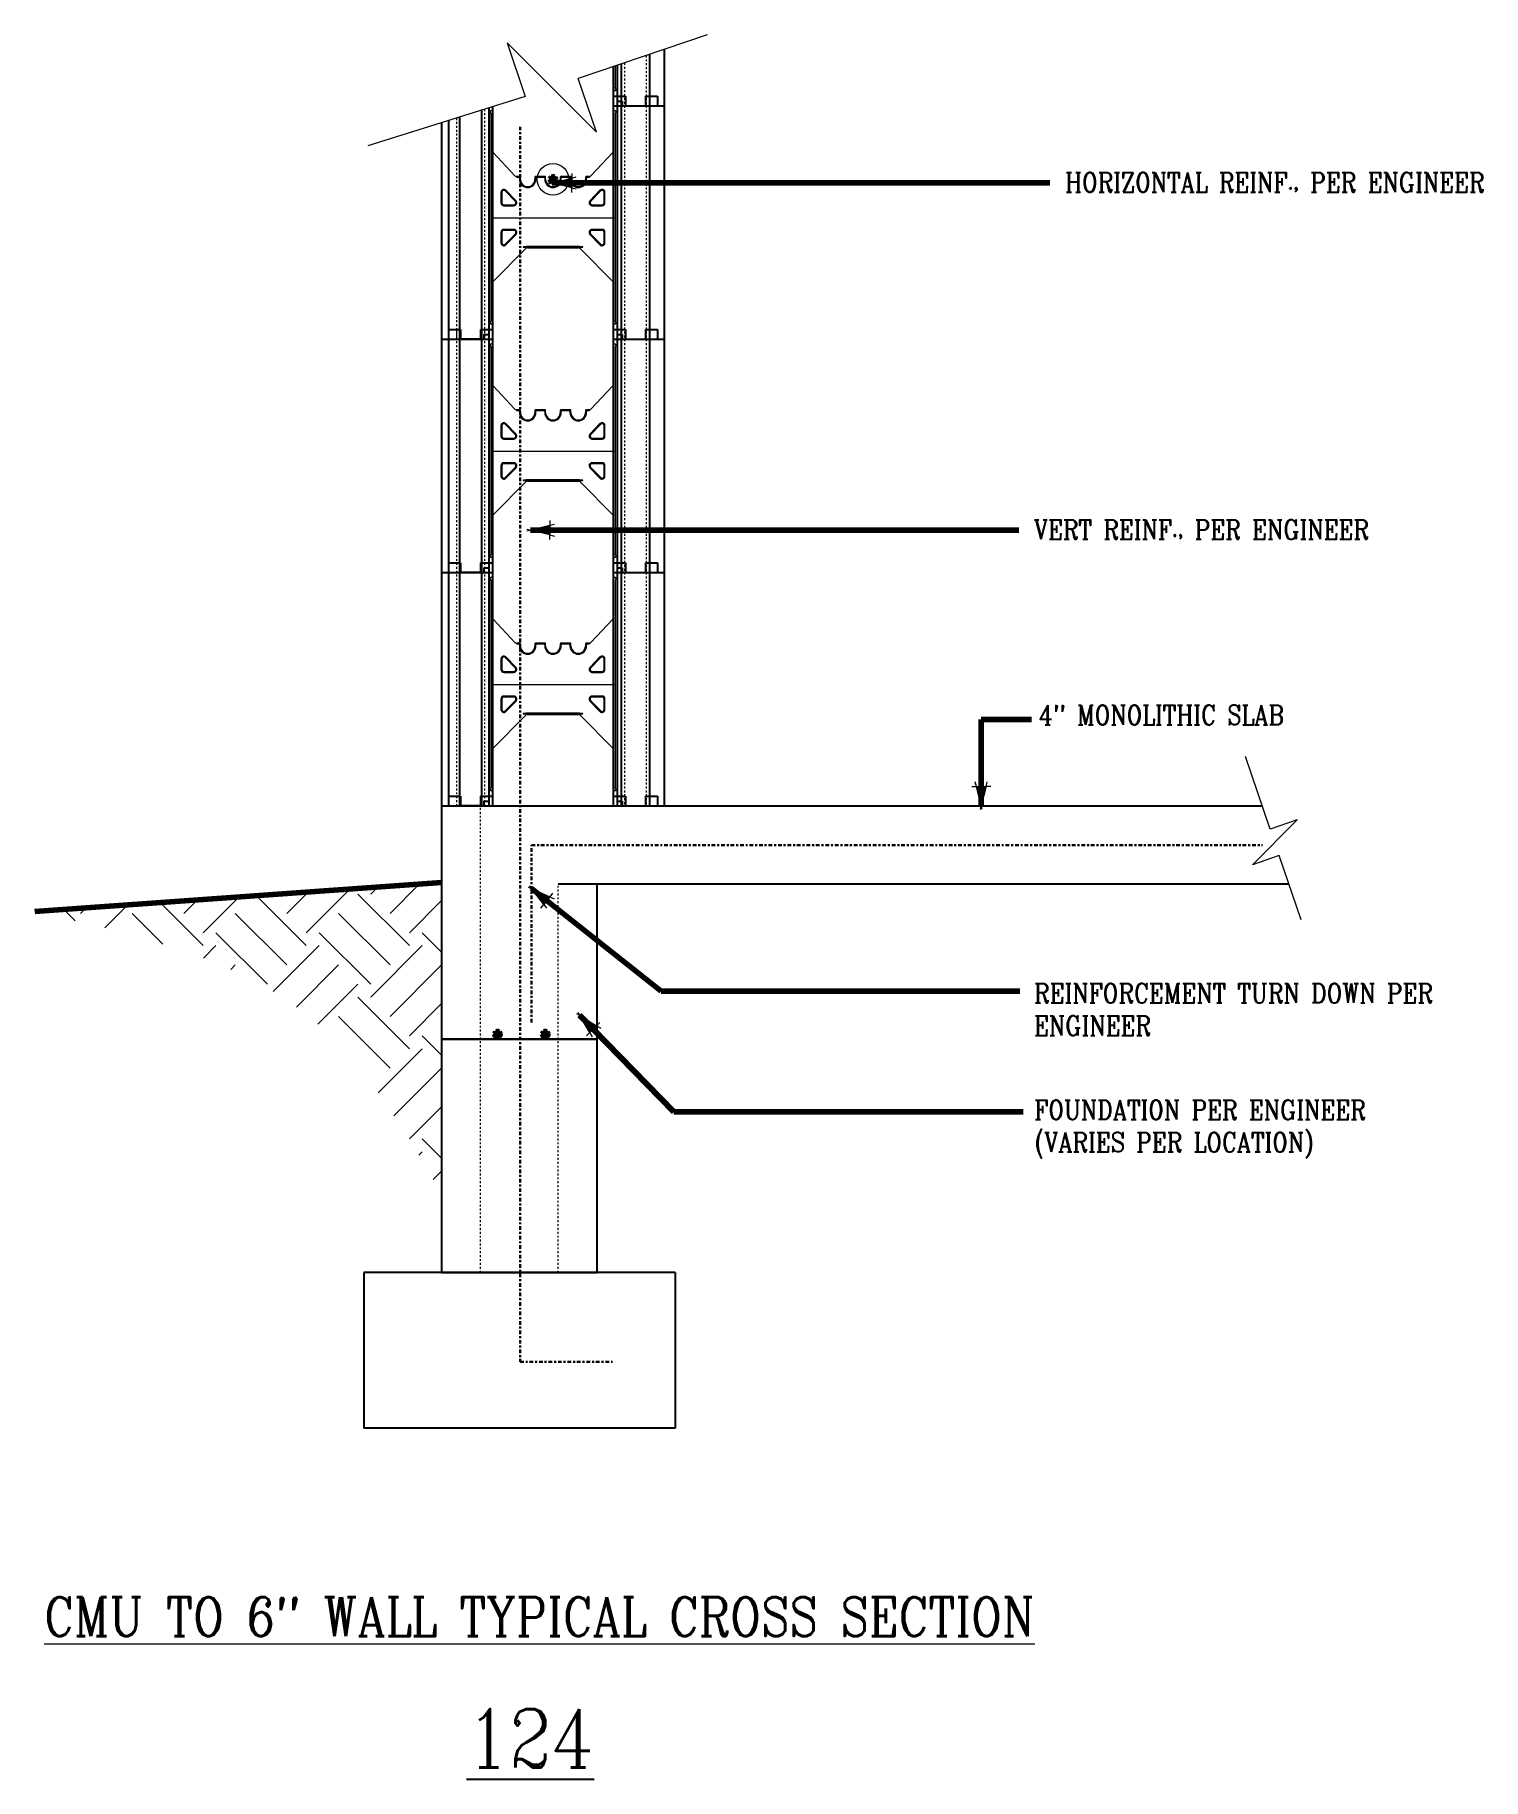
# Model space of a CAD drawing. Header units: inches. Extents: x -60 to 14.5, y 167.8 to 257.5.
import ezdxf

# ---------------------------------------------------------------- set-up
doc = ezdxf.new("R2010")
doc.units = ezdxf.units.IN
doc.header["$MEASUREMENT"] = 0
for name, pattern in [('CENTER', [2, 1.25, -0.25, 0.25, -0.25]), ('DASHED2', [0.375, 0.25, -0.125]), ('HIDDEN', [0.375, 0.25, -0.125])]:
    doc.linetypes.add(name, pattern=pattern)
doc.layers.get('Defpoints').update_dxf_attribs({"color": 252})
for name, color, linetype, lineweight in [('A2 Hatch', 8, 'Continuous', 9), ('DETAILS', 7, 'Continuous', 13), ('DIM', 3, 'Continuous', 13), ('GRADE', 5, 'Continuous', 100), ('REBAR', 2, 'CENTER', 30)]:
    doc.layers.add(name, color=color, linetype=linetype, lineweight=lineweight)
doc.styles.add('ARCTEXT', font='arctext.shx', dxfattribs={"width": 0.85})
doc.styles.add('RomanC', font='romanc.shx', dxfattribs={"width": 0.85, "height": 5})
doc.dimstyles.new('ARCTEXT1-4', dxfattribs={"dimtxt": 4, "dimasz": 2, "dimexe": 2, "dimexo": 2, "dimgap": 2, "dimtad": 1, "dimdec": 4, "dimzin": 3, "dimdsep": 46, "dimlunit": 4, "dimtxsty": 'ARCTEXT', "dimblk": 'ARCHTICK', "dimcen": 2, "dimaunit": 1, "dimadec": 0, "dimazin": 0, "dimtfac": 1, "dimtdec": 4, "dimtmove": 2, "dimatfit": 3, "dimldrblk": 'arrow', "dimfxl": 0, "dimtolj": 1, "dimtzin": 0, "dimarcsym": 0})

msp = doc.modelspace()

# ---------------------------------------------------------------- texts
at = {"layer": 'Defpoints', "insert": (-34.505, 171.438), "char_height": 3, "width": 90.08, "attachment_point": 2, "style": 'RomanC'}
msp.add_mtext('{\\L124\\P}\\P            ', dxfattribs=at)
at = {"layer": 'DIM', "color": 3, "char_height": 1, "width": 22.68955, "attachment_point": 1, "style": 'RomanC'}
for s, insert in [('HORIZONTAL REINF., PER ENGINEER', (-7.012, 250.455)), ('VERT REINF., PER ENGINEER', (-8.617, 232.6)), ('4" MONOLITHIC SLAB ', (-8.364, 223.066)), ('REINFORCEMENT TURN DOWN PER ENGINEER', (-8.607, 208.755)), ('FOUNDATION PER ENGINEER (VARIES PER LOCATION)', (-8.601, 202.757))]:
    msp.add_mtext(s, dxfattribs=dict(at, insert=insert))
at = {"layer": 'DIM', "insert": (-34.037, 177.191), "char_height": 2, "width": 90.08, "attachment_point": 2, "style": 'RomanC'}
msp.add_mtext('{\\LCMU TO 6" WALL TYPICAL CROSS SECTION}', dxfattribs=at)

# ---------------------------------------------------------------- blocks, each defined once
blk = doc.blocks.new('_ArchTick')
at = {"color": 0, "linetype": 'ByBlock', "const_width": 0.15}
blk.add_lwpolyline([(-0.5, -0.5), (0.5, 0.5)], dxfattribs=at)
blk = doc.blocks.new('arrow')
at = {"layer": 'DIM'}
blk.add_hatch(color=253, dxfattribs=at).paths.add_polyline_path([(-2, 0.5), (-2, -0.5), (0, 0)])
at = {"layer": 'DIM', "lineweight": 9}
for points in [[(-2, 0.98), (-2, 0.5), (-2.47, 0.62)], [(0.37, 0.09), (0, 0)], [(0.37, -0.09), (0, 0)], [(-2, -0.98), (-2, -0.5), (-2.47, -0.62)]]:
    blk.add_lwpolyline(points, dxfattribs=at)
at = {"layer": 'DIM', "lineweight": 15}
blk.add_lwpolyline([(0, 0), (-2, -0.5), (-2, 0.5), (0, 0)], dxfattribs=at)

# ---------------------------------------------------------------- hatches: boundary and pattern name
at = {"layer": 'A2 Hatch', "ltscale": 0.15}
h = msp.add_hatch(dxfattribs=at)
h.set_pattern_fill('EARTH', color=256, scale=15, angle=45, style=0)
h.set_pattern_definition([(45, (-8632.0717, 3159.999), (4e-16, 5.3033009), [3.75, -3.75]), (45, (-8633.066, 3160.9932), (4e-16, 5.3033009), [3.75, -3.75]), (45, (-8634.0604, 3161.9876), (4e-16, 5.3033009), [3.75, -3.75]), (135, (-8634.0604, 3162.6505), (-5.3033009, 4e-16), [3.75, -3.75]), (135, (-8633.066, 3163.645), (-5.3033009, 4e-16), [3.75, -3.75]), (135, (-8632.0717, 3164.6392), (-5.3033009, 4e-16), [3.75, -3.75])])
edge = h.paths.add_edge_path()
edge.add_line((-39.064, 213.944), (-59.973, 212.455))
edge.add_spline(control_points=[(-59.973, 212.455), (-54.767, 211.273), (-45.691, 209.212), (-41.045, 201.312), (-39.064, 197.944)], knot_values=[0, 0, 0, 0, 15.18061, 26.4642, 26.4642, 26.4642, 26.4642], degree=3, periodic=0)
edge.add_line((-39.064, 197.944), (-39.064, 213.944))
at = {"layer": 'REBAR', "ltscale": 0.15}
h = msp.add_hatch(color=256, dxfattribs=at)
edge = h.paths.add_edge_path()
edge.add_arc((-33.339, 250.111), 0.224, 0, 360)
h = msp.add_hatch(color=256, dxfattribs=at)
edge = h.paths.add_edge_path()
edge.add_arc((-36.193, 206.145), 0.224, 0, 360)
h = msp.add_hatch(color=256, dxfattribs=at)
edge = h.paths.add_edge_path()
edge.add_arc((-33.739, 206.145), 0.224, 0, 360)

# ---------------------------------------------------------------- linework, layer by layer
at = {"color": 1}
for p, q in [((-27.614, 256.794), (-27.614, 253.886)), ((-30.239, 255.904), (-30.239, 253.886)), ((-30.039, 255.972), (-30.039, 253.886)), ((-29.824, 256.045), (-29.824, 253.886)), ((-28.379, 256.535), (-28.379, 253.886)), ((-30.239, 254.386), (-30.239, 241.886)), ((-30.239, 254.386), (-29.614, 254.386)), ((-30.239, 254.386), (-30.239, 253.886)), ((-30.239, 254.386), (-29.614, 254.386)), ((-30.239, 254.386), (-30.239, 253.886)), ((-30.239, 254.386), (-29.614, 254.386)), ((-30.239, 254.386), (-30.239, 253.886)), ((-30.239, 254.386), (-29.614, 254.386)), ((-30.239, 254.386), (-30.239, 253.886)), ((-30.239, 253.886), (-30.039, 253.886)), ((-30.239, 253.886), (-27.614, 253.886)), ((-30.239, 253.886), (-30.039, 253.886)), ((-30.239, 253.886), (-27.614, 253.886)), ((-30.239, 253.886), (-30.039, 253.886)), ((-30.239, 253.886), (-27.614, 253.886)), ((-30.239, 253.886), (-30.039, 253.886)), ((-30.239, 253.886), (-27.614, 253.886)), ((-30.039, 254.136), (-30.039, 241.886)), ((-30.039, 254.136), (-29.789, 254.136)), ((-30.039, 254.136), (-29.789, 254.136)), ((-30.039, 254.136), (-29.789, 254.136)), ((-30.039, 254.136), (-29.789, 254.136)), ((-29.824, 253.886), (-27.614, 253.886)), ((-29.824, 253.886), (-29.824, 241.886)), ((-29.824, 253.886), (-27.614, 253.886)), ((-29.824, 253.886), (-27.614, 253.886)), ((-29.824, 253.886), (-27.614, 253.886)), ((-29.789, 254.136), (-29.789, 253.886)), ((-29.789, 254.136), (-29.789, 253.886)), ((-29.789, 254.136), (-29.789, 253.886)), ((-29.789, 254.136), (-29.789, 253.886)), ((-29.614, 254.386), (-29.614, 253.886)), ((-29.614, 254.386), (-29.614, 253.886)), ((-29.614, 254.386), (-29.614, 253.886)), ((-29.614, 254.386), (-29.614, 253.886)), ((-28.589, 254.386), (-28.589, 253.886)), ((-28.589, 254.386), (-27.964, 254.386)), ((-28.589, 254.386), (-28.589, 253.886)), ((-28.589, 254.386), (-27.964, 254.386)), ((-28.589, 254.386), (-28.589, 253.886)), ((-28.589, 254.386), (-27.964, 254.386)), ((-28.589, 254.386), (-28.589, 253.886)), ((-28.589, 254.386), (-27.964, 254.386)), ((-28.379, 253.886), (-28.379, 241.886)), ((-27.964, 254.386), (-27.964, 253.886)), ((-27.964, 254.386), (-27.964, 253.886)), ((-27.964, 254.386), (-27.964, 253.886)), ((-27.964, 254.386), (-27.964, 253.886)), ((-27.614, 253.886), (-27.614, 241.886)), ((-39.064, 253.024), (-39.064, 241.886)), ((-38.714, 253.133), (-38.714, 241.886)), ((-38.139, 253.313), (-38.139, 241.886)), ((-37.014, 253.665), (-37.014, 241.886)), ((-36.639, 253.783), (-36.639, 241.886)), ((-36.439, 253.845), (-36.439, 241.886)), ((-38.714, 242.386), (-38.089, 242.386)), ((-38.714, 242.386), (-38.714, 229.886)), ((-38.714, 242.386), (-38.089, 242.386)), ((-38.714, 242.386), (-38.089, 242.386)), ((-38.714, 242.386), (-38.089, 242.386)), ((-38.139, 242.386), (-38.139, 229.886)), ((-38.089, 242.386), (-38.089, 241.886)), ((-38.089, 242.386), (-38.089, 241.886)), ((-38.089, 242.386), (-38.089, 241.886)), ((-38.089, 242.386), (-38.089, 241.886)), ((-37.064, 242.386), (-37.064, 241.886)), ((-37.064, 242.386), (-36.439, 242.386)), ((-37.064, 242.386), (-37.064, 241.886)), ((-37.064, 242.386), (-36.439, 242.386)), ((-37.064, 242.386), (-37.064, 241.886)), ((-37.064, 242.386), (-36.439, 242.386)), ((-37.064, 242.386), (-37.064, 241.886)), ((-37.064, 242.386), (-36.439, 242.386)), ((-37.014, 242.386), (-37.014, 229.886)), ((-36.439, 242.386), (-36.439, 229.886)), ((-36.439, 242.386), (-36.439, 241.886)), ((-36.439, 242.386), (-36.439, 241.886)), ((-36.439, 242.386), (-36.439, 241.886)), ((-36.439, 242.386), (-36.439, 241.886)), ((-30.239, 242.386), (-30.239, 229.886)), ((-30.239, 242.386), (-29.614, 242.386)), ((-30.239, 242.386), (-30.239, 241.886)), ((-30.239, 242.386), (-29.614, 242.386)), ((-30.239, 242.386), (-30.239, 241.886)), ((-30.239, 242.386), (-29.614, 242.386)), ((-30.239, 242.386), (-30.239, 241.886)), ((-30.239, 242.386), (-29.614, 242.386)), ((-30.239, 242.386), (-30.239, 241.886)), ((-29.614, 242.386), (-29.614, 241.886)), ((-29.614, 242.386), (-29.614, 241.886)), ((-29.614, 242.386), (-29.614, 241.886)), ((-29.614, 242.386), (-29.614, 241.886)), ((-28.589, 242.386), (-28.589, 241.886)), ((-28.589, 242.386), (-27.964, 242.386)), ((-28.589, 242.386), (-28.589, 241.886)), ((-28.589, 242.386), (-27.964, 242.386)), ((-28.589, 242.386), (-28.589, 241.886)), ((-28.589, 242.386), (-27.964, 242.386)), ((-28.589, 242.386), (-28.589, 241.886)), ((-28.589, 242.386), (-27.964, 242.386)), ((-27.964, 242.386), (-27.964, 241.886)), ((-27.964, 242.386), (-27.964, 241.886)), ((-27.964, 242.386), (-27.964, 241.886)), ((-27.964, 242.386), (-27.964, 241.886)), ((-39.064, 241.886), (-36.439, 241.886)), ((-39.064, 241.886), (-36.889, 241.886)), ((-39.064, 241.886), (-39.064, 229.886)), ((-39.064, 241.886), (-36.889, 241.886)), ((-39.064, 241.886), (-36.439, 241.886)), ((-39.064, 241.886), (-36.439, 241.886)), ((-39.064, 241.886), (-36.889, 241.886)), ((-39.064, 241.886), (-36.889, 241.886)), ((-39.064, 241.886), (-36.439, 241.886)), ((-39.064, 241.886), (-36.439, 241.886)), ((-39.064, 241.886), (-36.889, 241.886)), ((-39.064, 241.886), (-36.889, 241.886)), ((-39.064, 241.886), (-36.439, 241.886)), ((-39.064, 241.886), (-36.439, 241.886)), ((-39.064, 241.886), (-36.889, 241.886)), ((-39.064, 241.886), (-36.889, 241.886)), ((-39.064, 241.886), (-36.439, 241.886)), ((-37.014, 241.886), (-38.139, 241.886)), ((-37.014, 241.886), (-38.139, 241.886)), ((-37.014, 241.886), (-38.139, 241.886)), ((-37.014, 241.886), (-38.139, 241.886)), ((-37.014, 241.886), (-38.139, 241.886)), ((-37.014, 241.886), (-38.139, 241.886)), ((-37.014, 241.886), (-38.139, 241.886)), ((-37.014, 241.886), (-38.139, 241.886)), ((-36.889, 242.136), (-36.889, 241.886)), ((-36.889, 242.136), (-36.639, 242.136)), ((-36.889, 242.136), (-36.889, 241.886)), ((-36.889, 242.136), (-36.639, 242.136)), ((-36.889, 242.136), (-36.889, 241.886)), ((-36.889, 242.136), (-36.639, 242.136)), ((-36.889, 242.136), (-36.889, 241.886)), ((-36.889, 242.136), (-36.639, 242.136)), ((-36.639, 242.136), (-36.639, 229.886)), ((-36.639, 241.886), (-36.439, 241.886)), ((-36.639, 241.886), (-36.439, 241.886)), ((-36.639, 241.886), (-36.439, 241.886)), ((-36.639, 241.886), (-36.439, 241.886)), ((-36.639, 241.886), (-36.439, 241.886)), ((-36.639, 241.886), (-36.439, 241.886)), ((-36.639, 241.886), (-36.439, 241.886)), ((-36.639, 241.886), (-36.439, 241.886)), ((-30.239, 241.886), (-30.039, 241.886)), ((-30.239, 241.886), (-27.614, 241.886)), ((-30.239, 241.886), (-30.039, 241.886)), ((-30.239, 241.886), (-27.614, 241.886)), ((-30.239, 241.886), (-30.039, 241.886)), ((-30.239, 241.886), (-27.614, 241.886)), ((-30.239, 241.886), (-30.039, 241.886)), ((-30.239, 241.886), (-27.614, 241.886)), ((-30.039, 242.136), (-30.039, 229.886)), ((-30.039, 242.136), (-29.789, 242.136)), ((-30.039, 242.136), (-29.789, 242.136)), ((-30.039, 242.136), (-29.789, 242.136)), ((-30.039, 242.136), (-29.789, 242.136)), ((-29.824, 241.886), (-27.614, 241.886)), ((-29.824, 241.886), (-29.824, 229.886)), ((-29.824, 241.886), (-27.614, 241.886)), ((-29.824, 241.886), (-27.614, 241.886)), ((-29.824, 241.886), (-27.614, 241.886)), ((-29.789, 242.136), (-29.789, 241.886)), ((-29.789, 242.136), (-29.789, 241.886)), ((-29.789, 242.136), (-29.789, 241.886)), ((-29.789, 242.136), (-29.789, 241.886)), ((-28.379, 241.886), (-28.379, 229.886)), ((-27.614, 241.886), (-27.614, 229.886)), ((-39.064, 229.886), (-39.064, 217.886)), ((-39.064, 229.886), (-36.889, 229.886)), ((-39.064, 229.886), (-36.439, 229.886)), ((-39.064, 229.886), (-36.439, 229.886)), ((-39.064, 229.886), (-36.889, 229.886)), ((-39.064, 229.886), (-36.889, 229.886)), ((-39.064, 229.886), (-36.439, 229.886)), ((-39.064, 229.886), (-36.439, 229.886)), ((-39.064, 229.886), (-36.889, 229.886)), ((-39.064, 229.886), (-36.889, 229.886)), ((-39.064, 229.886), (-36.439, 229.886)), ((-39.064, 229.886), (-36.439, 229.886)), ((-39.064, 229.886), (-36.889, 229.886)), ((-39.064, 229.886), (-36.889, 229.886)), ((-39.064, 229.886), (-36.439, 229.886)), ((-39.064, 229.885), (-36.439, 229.885)), ((-39.064, 229.885), (-36.889, 229.885)), ((-38.714, 230.386), (-38.089, 230.386)), ((-38.714, 230.386), (-38.714, 217.886)), ((-38.714, 230.386), (-38.089, 230.386)), ((-38.714, 230.386), (-38.089, 230.386)), ((-38.714, 230.386), (-38.089, 230.386)), ((-38.139, 230.386), (-38.139, 217.886)), ((-37.014, 229.886), (-38.139, 229.886)), ((-37.014, 229.886), (-38.139, 229.886)), ((-37.014, 229.886), (-38.139, 229.886)), ((-37.014, 229.886), (-38.139, 229.886)), ((-37.014, 229.886), (-38.139, 229.886)), ((-37.014, 229.886), (-38.139, 229.886)), ((-37.014, 229.886), (-38.139, 229.886)), ((-37.014, 229.885), (-38.139, 229.885)), ((-38.089, 230.386), (-38.089, 229.886)), ((-38.089, 230.386), (-38.089, 229.886)), ((-38.089, 230.386), (-38.089, 229.886)), ((-38.089, 230.386), (-38.089, 229.886)), ((-37.064, 230.386), (-37.064, 229.886)), ((-37.064, 230.386), (-36.439, 230.386)), ((-37.064, 230.386), (-37.064, 229.886)), ((-37.064, 230.386), (-36.439, 230.386)), ((-37.064, 230.386), (-37.064, 229.886)), ((-37.064, 230.386), (-36.439, 230.386)), ((-37.064, 230.386), (-37.064, 229.886)), ((-37.064, 230.386), (-36.439, 230.386)), ((-37.014, 230.386), (-37.014, 217.886)), ((-36.889, 230.136), (-36.889, 229.886)), ((-36.889, 230.136), (-36.639, 230.136)), ((-36.889, 230.136), (-36.889, 229.886)), ((-36.889, 230.136), (-36.639, 230.136)), ((-36.889, 230.136), (-36.889, 229.886)), ((-36.889, 230.136), (-36.639, 230.136)), ((-36.889, 230.136), (-36.889, 229.886)), ((-36.889, 230.136), (-36.639, 230.136)), ((-36.639, 230.136), (-36.639, 217.886)), ((-36.639, 229.886), (-36.439, 229.886)), ((-36.639, 229.886), (-36.439, 229.886)), ((-36.639, 229.886), (-36.439, 229.886)), ((-36.639, 229.886), (-36.439, 229.886)), ((-36.639, 229.886), (-36.439, 229.886)), ((-36.639, 229.886), (-36.439, 229.886)), ((-36.639, 229.886), (-36.439, 229.886)), ((-36.639, 229.885), (-36.439, 229.885)), ((-36.439, 230.386), (-36.439, 217.886)), ((-36.439, 230.386), (-36.439, 229.886)), ((-36.439, 230.386), (-36.439, 229.886)), ((-36.439, 230.386), (-36.439, 229.886)), ((-36.439, 230.386), (-36.439, 229.886)), ((-30.239, 230.386), (-30.239, 217.886)), ((-30.239, 230.386), (-29.614, 230.386)), ((-30.239, 230.386), (-30.239, 229.886)), ((-30.239, 230.386), (-29.614, 230.386)), ((-30.239, 230.386), (-30.239, 229.886)), ((-30.239, 230.386), (-29.614, 230.386)), ((-30.239, 230.386), (-30.239, 229.886)), ((-30.239, 230.386), (-29.614, 230.386)), ((-30.239, 230.386), (-30.239, 229.886)), ((-30.239, 229.886), (-30.039, 229.886)), ((-30.239, 229.886), (-27.614, 229.886)), ((-30.239, 229.886), (-30.039, 229.886)), ((-30.239, 229.886), (-27.614, 229.886)), ((-30.239, 229.886), (-30.039, 229.886)), ((-30.239, 229.886), (-27.614, 229.886)), ((-30.239, 229.886), (-30.039, 229.886)), ((-30.239, 229.886), (-27.614, 229.886)), ((-30.039, 230.136), (-30.039, 217.886)), ((-30.039, 230.136), (-29.789, 230.136)), ((-30.039, 230.136), (-29.789, 230.136)), ((-30.039, 230.136), (-29.789, 230.136)), ((-30.039, 230.136), (-29.789, 230.136)), ((-29.824, 229.886), (-27.614, 229.886)), ((-29.824, 229.886), (-29.824, 217.886)), ((-29.824, 229.886), (-27.614, 229.886)), ((-29.824, 229.886), (-27.614, 229.886)), ((-29.824, 229.886), (-27.614, 229.886)), ((-29.789, 230.136), (-29.789, 229.886)), ((-29.789, 230.136), (-29.789, 229.886)), ((-29.789, 230.136), (-29.789, 229.886)), ((-29.789, 230.136), (-29.789, 229.886)), ((-29.614, 230.386), (-29.614, 229.886)), ((-29.614, 230.386), (-29.614, 229.886)), ((-29.614, 230.386), (-29.614, 229.886)), ((-29.614, 230.386), (-29.614, 229.886)), ((-28.589, 230.386), (-28.589, 229.886)), ((-28.589, 230.386), (-27.964, 230.386)), ((-28.589, 230.386), (-28.589, 229.886)), ((-28.589, 230.386), (-27.964, 230.386)), ((-28.589, 230.386), (-28.589, 229.886)), ((-28.589, 230.386), (-27.964, 230.386)), ((-28.589, 230.386), (-28.589, 229.886)), ((-28.589, 230.386), (-27.964, 230.386)), ((-28.379, 229.886), (-28.379, 217.886)), ((-27.964, 230.386), (-27.964, 229.886)), ((-27.964, 230.386), (-27.964, 229.886)), ((-27.964, 230.386), (-27.964, 229.886)), ((-27.964, 230.386), (-27.964, 229.886)), ((-27.614, 229.886), (-27.614, 217.886)), ((-38.714, 218.386), (-38.089, 218.386)), ((-38.714, 218.386), (-38.089, 218.386)), ((-38.089, 218.386), (-38.089, 217.886)), ((-38.089, 218.386), (-38.089, 217.886)), ((-37.064, 218.386), (-37.064, 217.886)), ((-37.064, 218.386), (-36.439, 218.386)), ((-37.064, 218.386), (-37.064, 217.886)), ((-37.064, 218.386), (-36.439, 218.386)), ((-36.889, 218.136), (-36.889, 217.886)), ((-36.889, 218.136), (-36.639, 218.136)), ((-36.889, 218.136), (-36.889, 217.886)), ((-36.889, 218.136), (-36.639, 218.136)), ((-36.439, 218.386), (-36.439, 217.886)), ((-36.439, 218.386), (-36.439, 217.886)), ((-30.239, 218.386), (-29.614, 218.386)), ((-30.239, 218.386), (-30.239, 217.886)), ((-30.239, 218.386), (-29.614, 218.386)), ((-30.239, 218.386), (-30.239, 217.886)), ((-30.039, 218.136), (-29.789, 218.136)), ((-30.039, 218.136), (-29.789, 218.136)), ((-29.789, 218.136), (-29.789, 217.886)), ((-29.789, 218.136), (-29.789, 217.886)), ((-29.614, 218.386), (-29.614, 217.886)), ((-29.614, 218.386), (-29.614, 217.886)), ((-28.589, 218.386), (-28.589, 217.886)), ((-28.589, 218.386), (-27.964, 218.386)), ((-28.589, 218.386), (-28.589, 217.886)), ((-28.589, 218.386), (-27.964, 218.386)), ((-27.964, 218.386), (-27.964, 217.886)), ((-27.964, 218.386), (-27.964, 217.886)), ((-39.064, 217.886), (-36.889, 217.886)), ((-39.064, 217.886), (-36.439, 217.886)), ((-39.064, 217.886), (-36.439, 217.886)), ((-39.064, 217.886), (-36.889, 217.886)), ((-39.064, 217.886), (-36.889, 217.886)), ((-39.064, 217.886), (-36.439, 217.886)), ((-39.064, 217.885), (-36.439, 217.885)), ((-39.064, 217.885), (-36.889, 217.885)), ((-37.014, 217.886), (-38.139, 217.886)), ((-37.014, 217.886), (-38.139, 217.886)), ((-37.014, 217.886), (-38.139, 217.886)), ((-37.014, 217.885), (-38.139, 217.885)), ((-36.639, 217.886), (-36.439, 217.886)), ((-36.639, 217.886), (-36.439, 217.886)), ((-36.639, 217.886), (-36.439, 217.886)), ((-36.639, 217.885), (-36.439, 217.885)), ((-30.239, 217.886), (-30.039, 217.886)), ((-30.239, 217.886), (-27.614, 217.886)), ((-30.239, 217.886), (-30.039, 217.886)), ((-30.239, 217.886), (-27.614, 217.886)), ((-29.824, 217.886), (-27.614, 217.886)), ((-29.824, 217.886), (-27.614, 217.886))]:
    msp.add_line(p, q, dxfattribs=at)
at = {"color": 1, "linetype": 'HIDDEN', "ltscale": 0.02}
for p, q in [((-30.239, 254.386), (-29.614, 254.386)), ((-30.239, 254.386), (-29.614, 254.386)), ((-30.239, 254.386), (-29.614, 254.386)), ((-30.239, 254.386), (-29.614, 254.386)), ((-30.039, 254.136), (-30.039, 253.886)), ((-30.039, 254.136), (-29.789, 254.136)), ((-30.039, 254.136), (-30.039, 253.886)), ((-30.039, 254.136), (-29.789, 254.136)), ((-30.039, 254.136), (-30.039, 253.886)), ((-30.039, 254.136), (-29.789, 254.136)), ((-30.039, 254.136), (-30.039, 253.886)), ((-30.039, 254.136), (-29.789, 254.136)), ((-29.789, 254.136), (-29.789, 253.886)), ((-29.789, 254.136), (-29.789, 253.886)), ((-29.789, 254.136), (-29.789, 253.886)), ((-29.789, 254.136), (-29.789, 253.886)), ((-29.614, 254.386), (-29.614, 253.886)), ((-29.614, 254.386), (-29.614, 253.886)), ((-29.614, 254.386), (-29.614, 253.886)), ((-29.614, 254.386), (-29.614, 253.886)), ((-28.589, 254.386), (-28.589, 253.886)), ((-28.589, 254.386), (-27.964, 254.386)), ((-28.589, 254.386), (-28.589, 253.886)), ((-28.589, 254.386), (-27.964, 254.386)), ((-28.589, 254.386), (-28.589, 253.886)), ((-28.589, 254.386), (-27.964, 254.386)), ((-28.589, 254.386), (-28.589, 253.886)), ((-28.589, 254.386), (-27.964, 254.386)), ((-27.964, 254.386), (-27.964, 253.886)), ((-27.964, 254.386), (-27.964, 253.886)), ((-27.964, 254.386), (-27.964, 253.886)), ((-27.964, 254.386), (-27.964, 253.886)), ((-38.714, 242.386), (-38.089, 242.386)), ((-38.714, 242.386), (-38.714, 241.886)), ((-38.714, 242.386), (-38.089, 242.386)), ((-38.714, 242.386), (-38.714, 241.886)), ((-38.714, 242.386), (-38.089, 242.386)), ((-38.714, 242.386), (-38.714, 241.886)), ((-38.714, 242.386), (-38.089, 242.386)), ((-38.714, 242.386), (-38.714, 241.886)), ((-38.089, 242.386), (-38.089, 241.886)), ((-38.089, 242.386), (-38.089, 241.886)), ((-38.089, 242.386), (-38.089, 241.886)), ((-38.089, 242.386), (-38.089, 241.886)), ((-37.064, 242.386), (-37.064, 241.886)), ((-37.064, 242.386), (-36.439, 242.386)), ((-37.064, 242.386), (-37.064, 241.886)), ((-37.064, 242.386), (-36.439, 242.386)), ((-37.064, 242.386), (-37.064, 241.886)), ((-37.064, 242.386), (-36.439, 242.386)), ((-37.064, 242.386), (-37.064, 241.886)), ((-37.064, 242.386), (-36.439, 242.386)), ((-30.239, 242.386), (-29.614, 242.386)), ((-30.239, 242.386), (-29.614, 242.386)), ((-30.239, 242.386), (-29.614, 242.386)), ((-30.239, 242.386), (-29.614, 242.386)), ((-29.614, 242.386), (-29.614, 241.886)), ((-29.614, 242.386), (-29.614, 241.886)), ((-29.614, 242.386), (-29.614, 241.886)), ((-29.614, 242.386), (-29.614, 241.886)), ((-28.589, 242.386), (-28.589, 241.886)), ((-28.589, 242.386), (-27.964, 242.386)), ((-28.589, 242.386), (-28.589, 241.886)), ((-28.589, 242.386), (-27.964, 242.386)), ((-28.589, 242.386), (-28.589, 241.886)), ((-28.589, 242.386), (-27.964, 242.386)), ((-28.589, 242.386), (-28.589, 241.886)), ((-28.589, 242.386), (-27.964, 242.386)), ((-27.964, 242.386), (-27.964, 241.886)), ((-27.964, 242.386), (-27.964, 241.886)), ((-27.964, 242.386), (-27.964, 241.886)), ((-27.964, 242.386), (-27.964, 241.886)), ((-30.039, 242.136), (-30.039, 241.886)), ((-30.039, 242.136), (-29.789, 242.136)), ((-30.039, 242.136), (-30.039, 241.886)), ((-30.039, 242.136), (-29.789, 242.136)), ((-30.039, 242.136), (-30.039, 241.886)), ((-30.039, 242.136), (-29.789, 242.136)), ((-30.039, 242.136), (-30.039, 241.886)), ((-30.039, 242.136), (-29.789, 242.136)), ((-29.789, 242.136), (-29.789, 241.886)), ((-29.789, 242.136), (-29.789, 241.886)), ((-29.789, 242.136), (-29.789, 241.886)), ((-29.789, 242.136), (-29.789, 241.886)), ((-38.714, 230.386), (-38.089, 230.386)), ((-38.714, 230.386), (-38.714, 229.886)), ((-38.714, 230.386), (-38.089, 230.386)), ((-38.714, 230.386), (-38.714, 229.886)), ((-38.714, 230.386), (-38.089, 230.386)), ((-38.714, 230.386), (-38.714, 229.886)), ((-38.714, 230.386), (-38.089, 230.386)), ((-38.714, 230.386), (-38.714, 229.886)), ((-38.089, 230.386), (-38.089, 229.886)), ((-38.089, 230.386), (-38.089, 229.886)), ((-38.089, 230.386), (-38.089, 229.886)), ((-38.089, 230.386), (-38.089, 229.886)), ((-37.064, 230.386), (-37.064, 229.886)), ((-37.064, 230.386), (-36.439, 230.386)), ((-37.064, 230.386), (-37.064, 229.886)), ((-37.064, 230.386), (-36.439, 230.386)), ((-37.064, 230.386), (-37.064, 229.886)), ((-37.064, 230.386), (-36.439, 230.386)), ((-37.064, 230.386), (-37.064, 229.886)), ((-37.064, 230.386), (-36.439, 230.386)), ((-30.239, 230.386), (-29.614, 230.386)), ((-30.239, 230.386), (-29.614, 230.386)), ((-30.239, 230.386), (-29.614, 230.386)), ((-30.239, 230.386), (-29.614, 230.386)), ((-30.039, 230.136), (-30.039, 229.886)), ((-30.039, 230.136), (-29.789, 230.136)), ((-30.039, 230.136), (-30.039, 229.886)), ((-30.039, 230.136), (-29.789, 230.136)), ((-30.039, 230.136), (-30.039, 229.886)), ((-30.039, 230.136), (-29.789, 230.136)), ((-30.039, 230.136), (-30.039, 229.886)), ((-30.039, 230.136), (-29.789, 230.136)), ((-29.789, 230.136), (-29.789, 229.886)), ((-29.789, 230.136), (-29.789, 229.886)), ((-29.789, 230.136), (-29.789, 229.886)), ((-29.789, 230.136), (-29.789, 229.886)), ((-29.614, 230.386), (-29.614, 229.886)), ((-29.614, 230.386), (-29.614, 229.886)), ((-29.614, 230.386), (-29.614, 229.886)), ((-29.614, 230.386), (-29.614, 229.886)), ((-28.589, 230.386), (-28.589, 229.886)), ((-28.589, 230.386), (-27.964, 230.386)), ((-28.589, 230.386), (-28.589, 229.886)), ((-28.589, 230.386), (-27.964, 230.386)), ((-28.589, 230.386), (-28.589, 229.886)), ((-28.589, 230.386), (-27.964, 230.386)), ((-28.589, 230.386), (-28.589, 229.886)), ((-28.589, 230.386), (-27.964, 230.386)), ((-27.964, 230.386), (-27.964, 229.886)), ((-27.964, 230.386), (-27.964, 229.886)), ((-27.964, 230.386), (-27.964, 229.886)), ((-27.964, 230.386), (-27.964, 229.886)), ((-38.714, 218.386), (-38.089, 218.386)), ((-38.714, 218.386), (-38.714, 217.886)), ((-38.714, 218.386), (-38.089, 218.386)), ((-38.714, 218.386), (-38.714, 217.886)), ((-38.089, 218.386), (-38.089, 217.886)), ((-38.089, 218.386), (-38.089, 217.886)), ((-37.064, 218.386), (-37.064, 217.886)), ((-37.064, 218.386), (-36.439, 218.386)), ((-37.064, 218.386), (-37.064, 217.886)), ((-37.064, 218.386), (-36.439, 218.386)), ((-30.239, 218.386), (-29.614, 218.386)), ((-30.239, 218.386), (-29.614, 218.386)), ((-30.039, 218.136), (-30.039, 217.886)), ((-30.039, 218.136), (-29.789, 218.136)), ((-30.039, 218.136), (-30.039, 217.886)), ((-30.039, 218.136), (-29.789, 218.136)), ((-29.789, 218.136), (-29.789, 217.886)), ((-29.789, 218.136), (-29.789, 217.886)), ((-29.614, 218.386), (-29.614, 217.886)), ((-29.614, 218.386), (-29.614, 217.886)), ((-28.589, 218.386), (-28.589, 217.886)), ((-28.589, 218.386), (-27.964, 218.386)), ((-28.589, 218.386), (-28.589, 217.886)), ((-28.589, 218.386), (-27.964, 218.386)), ((-27.964, 218.386), (-27.964, 217.886)), ((-27.964, 218.386), (-27.964, 217.886))]:
    msp.add_line(p, q, dxfattribs=at)
at = {"ltscale": 0.15}
for p, q in [((-38.089, 241.886), (-37.064, 241.886)), ((-38.089, 241.886), (-37.064, 241.886)), ((-38.089, 241.886), (-37.064, 241.886)), ((-38.089, 241.886), (-37.064, 241.886)), ((-38.089, 241.886), (-37.064, 241.886)), ((-38.089, 241.886), (-37.064, 241.886)), ((-38.089, 241.886), (-37.064, 241.886)), ((-38.089, 241.886), (-37.064, 241.886)), ((-38.089, 229.886), (-37.064, 229.886)), ((-38.089, 229.886), (-37.064, 229.886)), ((-38.089, 229.886), (-37.064, 229.886)), ((-38.089, 229.886), (-37.064, 229.886)), ((-38.089, 229.886), (-37.064, 229.886)), ((-38.089, 229.886), (-37.064, 229.886)), ((-38.089, 229.886), (-37.064, 229.886)), ((-38.089, 229.885), (-37.064, 229.885)), ((-38.089, 217.886), (-37.064, 217.886)), ((-38.089, 217.886), (-37.064, 217.886)), ((-38.089, 217.886), (-37.064, 217.886)), ((-38.089, 217.885), (-37.064, 217.885)), ((-37.064, 217.886), (3.132, 217.886)), ((-33.064, 213.886), (4.488, 213.886)), ((-27.064, 193.886), (-43.064, 193.886)), ((-43.064, 193.886), (-43.064, 185.886)), ((-27.064, 193.886), (-27.064, 185.886)), ((-27.064, 185.886), (-43.064, 185.886))]:
    msp.add_line(p, q, dxfattribs=at)
msp.add_lwpolyline([(-39.064, 217.886), (-39.064, 205.886), (-31.064, 205.886), (-31.064, 213.886)], dxfattribs=at)
msp.add_lwpolyline([(-39.064, 193.886), (-31.064, 193.886), (-31.064, 205.886), (-39.064, 205.886)], close=True, dxfattribs=at)
at = {"layer": 'A2 Hatch', "linetype": 'DASHED2', "ltscale": 0.15}
for p, q in [((-29.664, 256.099), (-29.664, 253.886)), ((-28.539, 256.481), (-28.539, 253.886)), ((-29.664, 253.886), (-29.664, 241.886)), ((-28.539, 253.886), (-28.539, 241.886)), ((-38.299, 253.263), (-38.299, 241.886)), ((-36.854, 253.715), (-36.854, 241.886)), ((-38.299, 242.386), (-38.299, 229.886)), ((-36.854, 242.386), (-36.854, 229.886)), ((-29.664, 241.886), (-29.664, 229.886)), ((-28.539, 241.886), (-28.539, 229.886)), ((-38.299, 230.386), (-38.299, 217.886)), ((-36.854, 230.386), (-36.854, 217.886)), ((-29.664, 229.886), (-29.664, 217.886)), ((-28.539, 229.886), (-28.539, 217.886))]:
    msp.add_line(p, q, dxfattribs=at)
at = {"layer": 'A2 Hatch', "linetype": 'HIDDEN', "ltscale": 0.15}
for p, q in [((-37.064, 205.886), (-37.064, 217.886)), ((-33.064, 205.886), (-33.064, 213.886)), ((-37.064, 193.886), (-37.064, 205.886)), ((-33.064, 193.886), (-33.064, 205.886))]:
    msp.add_line(p, q, dxfattribs=at)
at = {"layer": 'A2 Hatch', "ltscale": 0.15}
msp.add_circle((-33.339, 250.111), 0.816, dxfattribs=at)
at = {"layer": 'DETAILS', "color": 6, "lineweight": 20}
for p, q in [((-30.239, 255.904), (-30.239, 254.786)), ((-30.139, 255.938), (-30.139, 254.813)), ((-30.232, 254.761), (-30.173, 254.659)), ((-30.139, 254.813), (-30.139, 254.849)), ((-30.086, 254.709), (-30.132, 254.788)), ((-30.173, 254.659), (-30.086, 254.709)), ((-36.591, 253.612), (-36.504, 253.662)), ((-36.545, 253.533), (-36.591, 253.612)), ((-36.539, 253.511), (-36.539, 242.813)), ((-36.539, 253.472), (-36.539, 253.508)), ((-36.504, 253.662), (-36.445, 253.56)), ((-36.439, 253.535), (-36.439, 251.556)), ((-30.239, 251.556), (-30.239, 253.535)), ((-30.232, 253.56), (-30.173, 253.662)), ((-30.173, 253.662), (-30.086, 253.612)), ((-30.139, 253.511), (-30.139, 242.813)), ((-30.139, 253.508), (-30.139, 253.472)), ((-30.086, 253.612), (-30.132, 253.533)), ((-36.439, 251.556), (-36.439, 244.794)), ((-36.411, 251.487), (-35.293, 250.296)), ((-31.384, 250.296), (-30.267, 251.487)), ((-30.239, 244.794), (-30.239, 251.556)), ((-36.014, 249.447), (-36.014, 248.906)), ((-35.964, 249.447), (-35.964, 248.906)), ((-35.272, 248.975), (-35.792, 249.516)), ((-35.236, 249.009), (-35.755, 249.55)), ((-35.221, 250.266), (-35.214, 250.266)), ((-35.064, 250.266), (-35.221, 250.266)), ((-35.214, 250.266), (-35.214, 250.216)), ((-35.214, 250.216), (-35.114, 250.216)), ((-35.064, 250.166), (-35.064, 250.111)), ((-35.014, 250.111), (-35.014, 250.216)), ((-34.264, 250.216), (-34.264, 250.111)), ((-33.764, 250.266), (-34.214, 250.266)), ((-34.214, 250.111), (-34.214, 250.166)), ((-34.164, 250.216), (-33.814, 250.216)), ((-33.764, 250.166), (-33.764, 250.111)), ((-33.714, 250.111), (-33.714, 250.216)), ((-32.964, 250.216), (-32.964, 250.111)), ((-32.464, 250.266), (-32.914, 250.266)), ((-32.914, 250.111), (-32.914, 250.166)), ((-32.864, 250.216), (-32.514, 250.216)), ((-32.464, 250.166), (-32.464, 250.111)), ((-32.414, 250.111), (-32.414, 250.216)), ((-31.664, 250.216), (-31.664, 250.111)), ((-31.456, 250.266), (-31.614, 250.266)), ((-31.614, 250.111), (-31.614, 250.166)), ((-31.564, 250.216), (-31.464, 250.216)), ((-31.464, 250.216), (-31.464, 250.266)), ((-31.464, 250.266), (-31.456, 250.266)), ((-30.922, 249.55), (-31.441, 249.009)), ((-30.886, 249.516), (-31.405, 248.975)), ((-30.714, 248.906), (-30.714, 249.447)), ((-30.664, 248.906), (-30.664, 249.447)), ((-35.864, 248.806), (-35.344, 248.806)), ((-35.864, 248.756), (-35.344, 248.756)), ((-31.333, 248.806), (-30.814, 248.806)), ((-31.333, 248.756), (-30.814, 248.756)), ((-36.539, 248.136), (-30.139, 248.136)), ((-36.014, 247.386), (-36.014, 246.845)), ((-35.964, 247.386), (-35.964, 246.845)), ((-35.344, 247.536), (-35.864, 247.536)), ((-35.344, 247.486), (-35.864, 247.486)), ((-35.792, 246.775), (-35.272, 247.316)), ((-35.755, 246.741), (-35.236, 247.282)), ((-31.441, 247.282), (-30.922, 246.741)), ((-31.405, 247.316), (-30.886, 246.775)), ((-30.814, 247.536), (-31.333, 247.536)), ((-30.814, 247.486), (-31.333, 247.486)), ((-30.714, 246.845), (-30.714, 247.386)), ((-30.664, 246.845), (-30.664, 247.386)), ((-36.409, 244.865), (-34.758, 246.542)), ((-34.709, 246.656), (-34.865, 246.64)), ((-34.865, 246.621), (-34.709, 246.606)), ((-33.339, 246.656), (-34.709, 246.656)), ((-34.709, 246.606), (-33.339, 246.606)), ((-34.652, 246.586), (-33.339, 246.586)), ((-31.968, 246.656), (-33.339, 246.656)), ((-33.339, 246.606), (-31.968, 246.606)), ((-33.339, 246.586), (-32.026, 246.586)), ((-31.812, 246.64), (-31.968, 246.656)), ((-31.968, 246.606), (-31.812, 246.621)), ((-31.92, 246.542), (-30.268, 244.865)), ((-36.439, 242.786), (-36.439, 244.794)), ((-30.239, 244.794), (-30.239, 242.786)), ((-36.545, 242.788), (-36.591, 242.709)), ((-36.591, 242.709), (-36.504, 242.659)), ((-36.539, 242.849), (-36.539, 242.813)), ((-36.504, 242.659), (-36.445, 242.761)), ((-30.232, 242.761), (-30.173, 242.659)), ((-30.173, 242.659), (-30.086, 242.709)), ((-30.139, 242.813), (-30.139, 242.849)), ((-30.086, 242.709), (-30.132, 242.788)), ((-36.591, 241.612), (-36.504, 241.662)), ((-36.545, 241.533), (-36.591, 241.612)), ((-36.539, 241.511), (-36.539, 230.813)), ((-36.539, 241.472), (-36.539, 241.508)), ((-36.504, 241.662), (-36.445, 241.56)), ((-36.439, 241.535), (-36.439, 239.556)), ((-30.239, 239.556), (-30.239, 241.535)), ((-30.232, 241.56), (-30.173, 241.662)), ((-30.173, 241.662), (-30.086, 241.612)), ((-30.139, 241.511), (-30.139, 230.813)), ((-30.139, 241.508), (-30.139, 241.472)), ((-30.086, 241.612), (-30.132, 241.533)), ((-36.439, 239.556), (-36.439, 232.794)), ((-30.239, 232.794), (-30.239, 239.556)), ((-36.411, 239.487), (-35.293, 238.296)), ((-31.384, 238.296), (-30.267, 239.487)), ((-35.221, 238.266), (-35.214, 238.266)), ((-35.064, 238.266), (-35.221, 238.266)), ((-35.214, 238.266), (-35.214, 238.216)), ((-35.214, 238.216), (-35.114, 238.216)), ((-35.064, 238.166), (-35.064, 238.111)), ((-35.014, 238.111), (-35.014, 238.216)), ((-34.264, 238.216), (-34.264, 238.111)), ((-33.764, 238.266), (-34.214, 238.266)), ((-34.214, 238.111), (-34.214, 238.166)), ((-34.164, 238.216), (-33.814, 238.216)), ((-33.764, 238.166), (-33.764, 238.111)), ((-33.714, 238.111), (-33.714, 238.216)), ((-32.964, 238.216), (-32.964, 238.111)), ((-32.464, 238.266), (-32.914, 238.266)), ((-32.914, 238.111), (-32.914, 238.166)), ((-32.864, 238.216), (-32.514, 238.216)), ((-32.464, 238.166), (-32.464, 238.111)), ((-32.414, 238.111), (-32.414, 238.216)), ((-31.664, 238.216), (-31.664, 238.111)), ((-31.456, 238.266), (-31.614, 238.266)), ((-31.614, 238.111), (-31.614, 238.166)), ((-31.564, 238.216), (-31.464, 238.216)), ((-31.464, 238.216), (-31.464, 238.266)), ((-31.464, 238.266), (-31.456, 238.266)), ((-36.014, 237.447), (-36.014, 236.906)), ((-35.964, 237.447), (-35.964, 236.906)), ((-35.272, 236.975), (-35.792, 237.516)), ((-35.236, 237.009), (-35.755, 237.55)), ((-30.922, 237.55), (-31.441, 237.009)), ((-30.886, 237.516), (-31.405, 236.975)), ((-30.714, 236.906), (-30.714, 237.447)), ((-30.664, 236.906), (-30.664, 237.447)), ((-36.539, 236.136), (-30.139, 236.136)), ((-35.864, 236.806), (-35.344, 236.806)), ((-35.864, 236.756), (-35.344, 236.756)), ((-31.333, 236.806), (-30.814, 236.806)), ((-31.333, 236.756), (-30.814, 236.756)), ((-36.014, 235.386), (-36.014, 234.845)), ((-35.964, 235.386), (-35.964, 234.845)), ((-35.344, 235.536), (-35.864, 235.536)), ((-35.344, 235.486), (-35.864, 235.486)), ((-35.792, 234.775), (-35.272, 235.316)), ((-35.755, 234.741), (-35.236, 235.282)), ((-31.441, 235.282), (-30.922, 234.741)), ((-31.405, 235.316), (-30.886, 234.775)), ((-30.814, 235.536), (-31.333, 235.536)), ((-30.814, 235.486), (-31.333, 235.486)), ((-30.714, 234.845), (-30.714, 235.386)), ((-30.664, 234.845), (-30.664, 235.386)), ((-36.409, 232.865), (-34.758, 234.542)), ((-34.709, 234.656), (-34.865, 234.64)), ((-34.865, 234.621), (-34.709, 234.606)), ((-33.339, 234.656), (-34.709, 234.656)), ((-34.709, 234.606), (-33.339, 234.606)), ((-34.652, 234.586), (-33.339, 234.586)), ((-31.968, 234.656), (-33.339, 234.656)), ((-33.339, 234.606), (-31.968, 234.606)), ((-33.339, 234.586), (-32.026, 234.586)), ((-31.812, 234.64), (-31.968, 234.656)), ((-31.968, 234.606), (-31.812, 234.621)), ((-31.92, 234.542), (-30.268, 232.865)), ((-36.439, 230.786), (-36.439, 232.794)), ((-30.239, 232.794), (-30.239, 230.786)), ((-36.545, 230.788), (-36.591, 230.709)), ((-36.591, 230.709), (-36.504, 230.659)), ((-36.539, 230.849), (-36.539, 230.813)), ((-36.504, 230.659), (-36.445, 230.761)), ((-30.232, 230.761), (-30.173, 230.659)), ((-30.173, 230.659), (-30.086, 230.709)), ((-30.139, 230.813), (-30.139, 230.849)), ((-30.086, 230.709), (-30.132, 230.788)), ((-36.591, 229.612), (-36.504, 229.662)), ((-36.504, 229.662), (-36.445, 229.56)), ((-30.232, 229.56), (-30.173, 229.662)), ((-30.173, 229.662), (-30.086, 229.612)), ((-36.545, 229.533), (-36.591, 229.612)), ((-36.539, 229.511), (-36.539, 218.813)), ((-36.539, 229.472), (-36.539, 229.508)), ((-36.439, 229.535), (-36.439, 227.556)), ((-30.239, 227.556), (-30.239, 229.535)), ((-30.139, 229.511), (-30.139, 218.813)), ((-30.139, 229.508), (-30.139, 229.472)), ((-30.086, 229.612), (-30.132, 229.533)), ((-36.439, 227.556), (-36.439, 220.794)), ((-36.411, 227.486), (-35.293, 226.296)), ((-31.384, 226.296), (-30.267, 227.486)), ((-30.239, 220.794), (-30.239, 227.556)), ((-35.221, 226.266), (-35.214, 226.266)), ((-35.064, 226.266), (-35.221, 226.266)), ((-35.214, 226.266), (-35.214, 226.216)), ((-35.214, 226.216), (-35.114, 226.216)), ((-35.064, 226.166), (-35.064, 226.111)), ((-35.014, 226.111), (-35.014, 226.216)), ((-34.264, 226.216), (-34.264, 226.111)), ((-33.764, 226.266), (-34.214, 226.266)), ((-34.214, 226.111), (-34.214, 226.166)), ((-34.164, 226.216), (-33.814, 226.216)), ((-33.764, 226.166), (-33.764, 226.111)), ((-33.714, 226.111), (-33.714, 226.216)), ((-32.964, 226.216), (-32.964, 226.111)), ((-32.464, 226.266), (-32.914, 226.266)), ((-32.914, 226.111), (-32.914, 226.166)), ((-32.864, 226.216), (-32.514, 226.216)), ((-32.464, 226.166), (-32.464, 226.111)), ((-32.414, 226.111), (-32.414, 226.216)), ((-31.664, 226.216), (-31.664, 226.111)), ((-31.456, 226.266), (-31.614, 226.266)), ((-31.614, 226.111), (-31.614, 226.166)), ((-31.564, 226.216), (-31.464, 226.216)), ((-31.464, 226.216), (-31.464, 226.266)), ((-31.464, 226.266), (-31.456, 226.266)), ((-36.014, 225.447), (-36.014, 224.906)), ((-35.964, 225.447), (-35.964, 224.906)), ((-35.272, 224.975), (-35.792, 225.516)), ((-35.236, 225.009), (-35.755, 225.55)), ((-30.922, 225.55), (-31.441, 225.009)), ((-30.886, 225.516), (-31.405, 224.975)), ((-30.714, 224.906), (-30.714, 225.447)), ((-30.664, 224.906), (-30.664, 225.447)), ((-35.864, 224.806), (-35.344, 224.806)), ((-35.864, 224.756), (-35.344, 224.756)), ((-31.333, 224.806), (-30.814, 224.806)), ((-31.333, 224.756), (-30.814, 224.756)), ((-36.539, 224.136), (-30.139, 224.136)), ((-36.014, 223.386), (-36.014, 222.844)), ((-35.964, 223.386), (-35.964, 222.844)), ((-35.344, 223.536), (-35.864, 223.536)), ((-35.344, 223.486), (-35.864, 223.486)), ((-30.814, 223.536), (-31.333, 223.536)), ((-30.814, 223.486), (-31.333, 223.486)), ((-30.714, 222.844), (-30.714, 223.386)), ((-30.664, 222.844), (-30.664, 223.386)), ((-36.409, 220.865), (-34.758, 222.542)), ((-35.792, 222.775), (-35.272, 223.316)), ((-35.755, 222.741), (-35.236, 223.282)), ((-34.709, 222.656), (-34.865, 222.64)), ((-34.865, 222.621), (-34.709, 222.606)), ((-33.339, 222.656), (-34.709, 222.656)), ((-34.709, 222.606), (-33.339, 222.606)), ((-34.652, 222.586), (-33.339, 222.586)), ((-31.968, 222.656), (-33.339, 222.656)), ((-33.339, 222.606), (-31.968, 222.606)), ((-33.339, 222.586), (-32.026, 222.586)), ((-31.812, 222.64), (-31.968, 222.656)), ((-31.968, 222.606), (-31.812, 222.621)), ((-31.92, 222.542), (-30.268, 220.865)), ((-31.441, 223.282), (-30.922, 222.741)), ((-31.405, 223.316), (-30.886, 222.775)), ((-36.439, 218.786), (-36.439, 220.794)), ((-30.239, 220.794), (-30.239, 218.786)), ((-36.545, 218.788), (-36.591, 218.709)), ((-36.591, 218.709), (-36.504, 218.659)), ((-36.539, 218.849), (-36.539, 218.813)), ((-36.504, 218.659), (-36.445, 218.761)), ((-30.232, 218.761), (-30.173, 218.659)), ((-30.173, 218.659), (-30.086, 218.709)), ((-30.139, 218.813), (-30.139, 218.849)), ((-30.086, 218.709), (-30.132, 218.788))]:
    msp.add_line(p, q, dxfattribs=at)
for centre, radius, start, end in [((-30.189, 254.786), 0.05, 180, 210), ((-30.089, 254.813), 0.05, 180, 210), ((-36.589, 253.508), 0.05, 0, 30), ((-36.489, 253.535), 0.05, 0, 30), ((-30.189, 253.535), 0.05, 150, 180), ((-30.089, 253.508), 0.05, 150, 180), ((-36.339, 251.556), 0.1, 180, 223.83086), ((-30.339, 251.556), 0.1, 316.16914, 360), ((-35.221, 250.366), 0.1, 223.83086, 270), ((-31.456, 250.366), 0.1, 270, 316.16914), ((-35.864, 249.447), 0.15, 43.83086, 180), ((-35.864, 249.447), 0.1, 43.83086, 180), ((-35.114, 250.166), 0.05, 360, 90), ((-35.064, 250.216), 0.05, 0, 90), ((-34.639, 250.111), 0.425, 180, 360), ((-34.639, 250.111), 0.375, 180, 0), ((-34.214, 250.216), 0.05, 90, 180), ((-34.164, 250.166), 0.05, 90, 180), ((-33.814, 250.166), 0.05, 360, 90), ((-33.764, 250.216), 0.05, 0, 90), ((-33.339, 250.111), 0.425, 180, 270), ((-33.339, 250.111), 0.375, 180, 270), ((-33.339, 250.111), 0.425, 270, 0), ((-33.339, 250.111), 0.375, 270, 0), ((-32.914, 250.216), 0.05, 90, 180), ((-32.864, 250.166), 0.05, 90, 180), ((-32.514, 250.166), 0.05, 0, 90), ((-32.464, 250.216), 0.05, 0, 90), ((-32.039, 250.111), 0.425, 180, 0), ((-32.039, 250.111), 0.375, 180, 0), ((-31.614, 250.216), 0.05, 90, 180), ((-31.564, 250.166), 0.05, 90, 180), ((-30.814, 249.447), 0.15, 0, 136.16914), ((-30.814, 249.447), 0.1, 0, 136.16914), ((-35.864, 248.906), 0.15, 180, 270), ((-35.864, 248.906), 0.1, 180, 270), ((-35.344, 248.906), 0.15, 270, 43.83086), ((-35.344, 248.906), 0.1, 270, 43.83086), ((-31.333, 248.906), 0.15, 136.16914, 270), ((-31.333, 248.906), 0.1, 136.16914, 270), ((-30.814, 248.906), 0.15, 270, 0), ((-30.814, 248.906), 0.1, 270, 360), ((-35.864, 247.386), 0.15, 90, 180), ((-35.864, 246.845), 0.15, 180, 316.16914), ((-35.864, 247.386), 0.1, 90, 180), ((-35.864, 246.845), 0.1, 180, 316.16914), ((-35.344, 247.386), 0.15, 316.16914, 90), ((-35.344, 247.386), 0.1, 316.16914, 90), ((-31.333, 247.386), 0.15, 90, 223.83086), ((-31.333, 247.386), 0.1, 90, 223.83086), ((-30.814, 246.845), 0.15, 223.83086, 360), ((-30.814, 246.845), 0.1, 223.83086, 0), ((-30.814, 247.386), 0.15, 360, 90), ((-30.814, 247.386), 0.1, 0, 90), ((-36.439, 246.049), 0.1, 180, 209.74488), ((-34.864, 246.631), 0.01, 97.40989, 262.59011), ((-34.652, 246.436), 0.15, 90, 135), ((-32.026, 246.436), 0.15, 45, 90), ((-31.814, 246.631), 0.01, 277.40989, 82.59011), ((-36.339, 244.794), 0.1, 135, 180), ((-30.339, 244.794), 0.1, 360, 45), ((-36.589, 242.813), 0.05, 330, 360), ((-36.489, 242.786), 0.05, 330, 360), ((-30.189, 242.786), 0.05, 180, 210), ((-30.089, 242.813), 0.05, 180, 210), ((-36.589, 241.508), 0.05, 0, 30), ((-36.489, 241.535), 0.05, 0, 30), ((-30.189, 241.535), 0.05, 150, 180), ((-30.089, 241.508), 0.05, 150, 180), ((-36.339, 239.556), 0.1, 180, 223.83086), ((-30.339, 239.556), 0.1, 316.16914, 360), ((-35.221, 238.366), 0.1, 223.83086, 270), ((-35.114, 238.166), 0.05, 360, 90), ((-35.064, 238.216), 0.05, 0, 90), ((-34.639, 238.111), 0.425, 180, 360), ((-34.639, 238.111), 0.375, 180, 0), ((-34.214, 238.216), 0.05, 90, 180), ((-34.164, 238.166), 0.05, 90, 180), ((-33.814, 238.166), 0.05, 360, 90), ((-33.764, 238.216), 0.05, 0, 90), ((-33.339, 238.111), 0.425, 180, 270), ((-33.339, 238.111), 0.375, 180, 270), ((-33.339, 238.111), 0.425, 270, 0), ((-33.339, 238.111), 0.375, 270, 0), ((-32.914, 238.216), 0.05, 90, 180), ((-32.864, 238.166), 0.05, 90, 180), ((-32.514, 238.166), 0.05, 0, 90), ((-32.464, 238.216), 0.05, 0, 90), ((-32.039, 238.111), 0.425, 180, 0), ((-32.039, 238.111), 0.375, 180, 0), ((-31.614, 238.216), 0.05, 90, 180), ((-31.564, 238.166), 0.05, 90, 180), ((-31.456, 238.366), 0.1, 270, 316.16914), ((-35.864, 237.447), 0.15, 43.83086, 180), ((-35.864, 236.906), 0.15, 180, 270), ((-35.864, 237.447), 0.1, 43.83086, 180), ((-35.864, 236.906), 0.1, 180, 270), ((-35.344, 236.906), 0.15, 270, 43.83086), ((-35.344, 236.906), 0.1, 270, 43.83086), ((-31.333, 236.906), 0.15, 136.16914, 270), ((-31.333, 236.906), 0.1, 136.16914, 270), ((-30.814, 237.447), 0.15, 0, 136.16914), ((-30.814, 237.447), 0.1, 0, 136.16914), ((-30.814, 236.906), 0.15, 270, 0), ((-30.814, 236.906), 0.1, 270, 360), ((-35.864, 235.386), 0.15, 90, 180), ((-35.864, 235.386), 0.1, 90, 180), ((-35.344, 235.386), 0.15, 316.16914, 90), ((-35.344, 235.386), 0.1, 316.16914, 90), ((-31.333, 235.386), 0.15, 90, 223.83086), ((-31.333, 235.386), 0.1, 90, 223.83086), ((-30.814, 235.386), 0.15, 360, 90), ((-30.814, 235.386), 0.1, 0, 90), ((-35.864, 234.845), 0.15, 180, 316.16914), ((-35.864, 234.845), 0.1, 180, 316.16914), ((-34.864, 234.631), 0.01, 97.40989, 262.59011), ((-34.652, 234.436), 0.15, 90, 135), ((-32.026, 234.436), 0.15, 45, 90), ((-31.814, 234.631), 0.01, 277.40989, 82.59011), ((-30.814, 234.845), 0.15, 223.83086, 360), ((-30.814, 234.845), 0.1, 223.83086, 0), ((-36.439, 234.049), 0.1, 180, 209.74488), ((-36.339, 232.794), 0.1, 135, 180), ((-30.339, 232.794), 0.1, 360, 45), ((-36.589, 230.813), 0.05, 330, 360), ((-36.489, 230.786), 0.05, 330, 360), ((-30.189, 230.786), 0.05, 180, 210), ((-30.089, 230.813), 0.05, 180, 210), ((-36.589, 229.508), 0.05, 0, 30), ((-36.489, 229.535), 0.05, 0, 30), ((-30.189, 229.535), 0.05, 150, 180), ((-30.089, 229.508), 0.05, 150, 180), ((-36.339, 227.556), 0.1, 180, 223.83086), ((-30.339, 227.556), 0.1, 316.16914, 360), ((-35.221, 226.366), 0.1, 223.83086, 270), ((-35.114, 226.166), 0.05, 360, 90), ((-35.064, 226.216), 0.05, 0, 90), ((-34.639, 226.111), 0.425, 180, 360), ((-34.639, 226.111), 0.375, 180, 0), ((-34.214, 226.216), 0.05, 90, 180), ((-34.164, 226.166), 0.05, 90, 180), ((-33.814, 226.166), 0.05, 360, 90), ((-33.764, 226.216), 0.05, 0, 90), ((-33.339, 226.111), 0.425, 180, 270), ((-33.339, 226.111), 0.375, 180, 270), ((-33.339, 226.111), 0.425, 270, 0), ((-33.339, 226.111), 0.375, 270, 0), ((-32.914, 226.216), 0.05, 90, 180), ((-32.864, 226.166), 0.05, 90, 180), ((-32.514, 226.166), 0.05, 0, 90), ((-32.464, 226.216), 0.05, 0, 90), ((-32.039, 226.111), 0.425, 180, 0), ((-32.039, 226.111), 0.375, 180, 0), ((-31.614, 226.216), 0.05, 90, 180), ((-31.564, 226.166), 0.05, 90, 180), ((-31.456, 226.366), 0.1, 270, 316.16914), ((-35.864, 225.447), 0.15, 43.83086, 180), ((-35.864, 225.447), 0.1, 43.83086, 180), ((-30.814, 225.447), 0.15, 0, 136.16914), ((-30.814, 225.447), 0.1, 0, 136.16914), ((-35.864, 224.906), 0.15, 180, 270), ((-35.864, 224.906), 0.1, 180, 270), ((-35.344, 224.906), 0.15, 270, 43.83086), ((-35.344, 224.906), 0.1, 270, 43.83086), ((-31.333, 224.906), 0.15, 136.16914, 270), ((-31.333, 224.906), 0.1, 136.16914, 270), ((-30.814, 224.906), 0.15, 270, 0), ((-30.814, 224.906), 0.1, 270, 360), ((-35.864, 223.386), 0.15, 90, 180), ((-35.864, 223.386), 0.1, 90, 180), ((-35.344, 223.386), 0.15, 316.16914, 90), ((-35.344, 223.386), 0.1, 316.16914, 90), ((-31.333, 223.386), 0.15, 90, 223.83086), ((-31.333, 223.386), 0.1, 90, 223.83086), ((-30.814, 223.386), 0.15, 360, 90), ((-30.814, 223.386), 0.1, 0, 90), ((-35.864, 222.844), 0.15, 180, 316.16914), ((-35.864, 222.844), 0.1, 180, 316.16914), ((-34.864, 222.631), 0.01, 97.40989, 262.59011), ((-34.652, 222.436), 0.15, 90, 135), ((-32.026, 222.436), 0.15, 45, 90), ((-31.814, 222.631), 0.01, 277.40989, 82.59011), ((-30.814, 222.844), 0.15, 223.83086, 360), ((-30.814, 222.844), 0.1, 223.83086, 0), ((-36.439, 222.049), 0.1, 180, 209.74488), ((-36.339, 220.794), 0.1, 135, 180), ((-30.339, 220.794), 0.1, 360, 45), ((-36.589, 218.813), 0.05, 330, 360), ((-36.489, 218.786), 0.05, 330, 360), ((-30.189, 218.786), 0.05, 180, 210), ((-30.089, 218.813), 0.05, 180, 210)]:
    msp.add_arc(centre, radius, start, end, dxfattribs=at)
at = {"layer": 'DIM'}
for p, q in [((-25.413, 257.541), (-32.04, 255.293)), ((-35.7, 257.129), (-34.764, 254.369)), ((-31.104, 252.533), (-35.7, 257.129)), ((-31.104, 252.533), (-32.04, 255.293)), ((-34.764, 254.369), (-42.854, 251.838))]:
    msp.add_line(p, q, dxfattribs=at)
msp.add_lwpolyline([(5.121, 212.021), (3.997, 215.334), (2.617, 214.866), (4.915, 217.164), (3.535, 216.696), (2.269, 220.429)], dxfattribs=at)
at = {"layer": 'GRADE', "ltscale": 0.15}
msp.add_line((-39.064, 213.944), (-59.973, 212.455), dxfattribs=at)
at = {"layer": 'REBAR', "ltscale": 0.15}
for p, q in [((-35.029, 252.82), (-35.029, 189.294)), ((-34.443, 215.863), (3.132, 215.863)), ((-34.443, 206.75), (-34.443, 215.863)), ((-35.029, 189.294), (-30.275, 189.294))]:
    msp.add_line(p, q, dxfattribs=at)
for centre in [(-33.339, 250.111), (-36.193, 206.145), (-33.739, 206.145)]:
    msp.add_circle(centre, 0.224, dxfattribs=at)

msp.set_redraw_order([(e.dxf.handle, doc.entitydb.next_handle()) for e in msp.query("TEXT MTEXT ATTDEF DIMENSION ARC_DIMENSION")])  # texts and dimensions are drawn at this point

# ---------------------------------------------------------------- leaders
at = {"layer": 'DIM'}
for points, override in [([(-33.377, 249.93), (-22.945, 249.931), (-7.79, 249.931)], {"dimasz": 0.5, "dimtad": 0, "dimlwd": 65535}), ([(-34.496, 232.075), (-24.55, 232.076), (-9.395, 232.076)], {"dimasz": 0.5, "dimtad": 0, "dimlwd": 65535}), ([(-11.32, 217.886), (-11.32, 222.326), (-8.743, 222.326)], {"dimasz": 0.5, "dimtad": 0, "dimlwd": 65535}), ([(-34.443, 213.633), (-27.782, 208.357), (-9.341, 208.357)], {"dimasz": 0.5, "dimtad": 0, "dimlwd": 65535}), ([(-31.97, 207.118), (-27.122, 202.149), (-9.164, 202.149)], {"dimasz": 0.5, "dimgap": 2, "dimtad": 0, "dimlwd": 65535})]:
    msp.add_leader(points, dimstyle='ARCTEXT1-4', override=override, dxfattribs=at)

doc.saveas('drawing.dxf')
